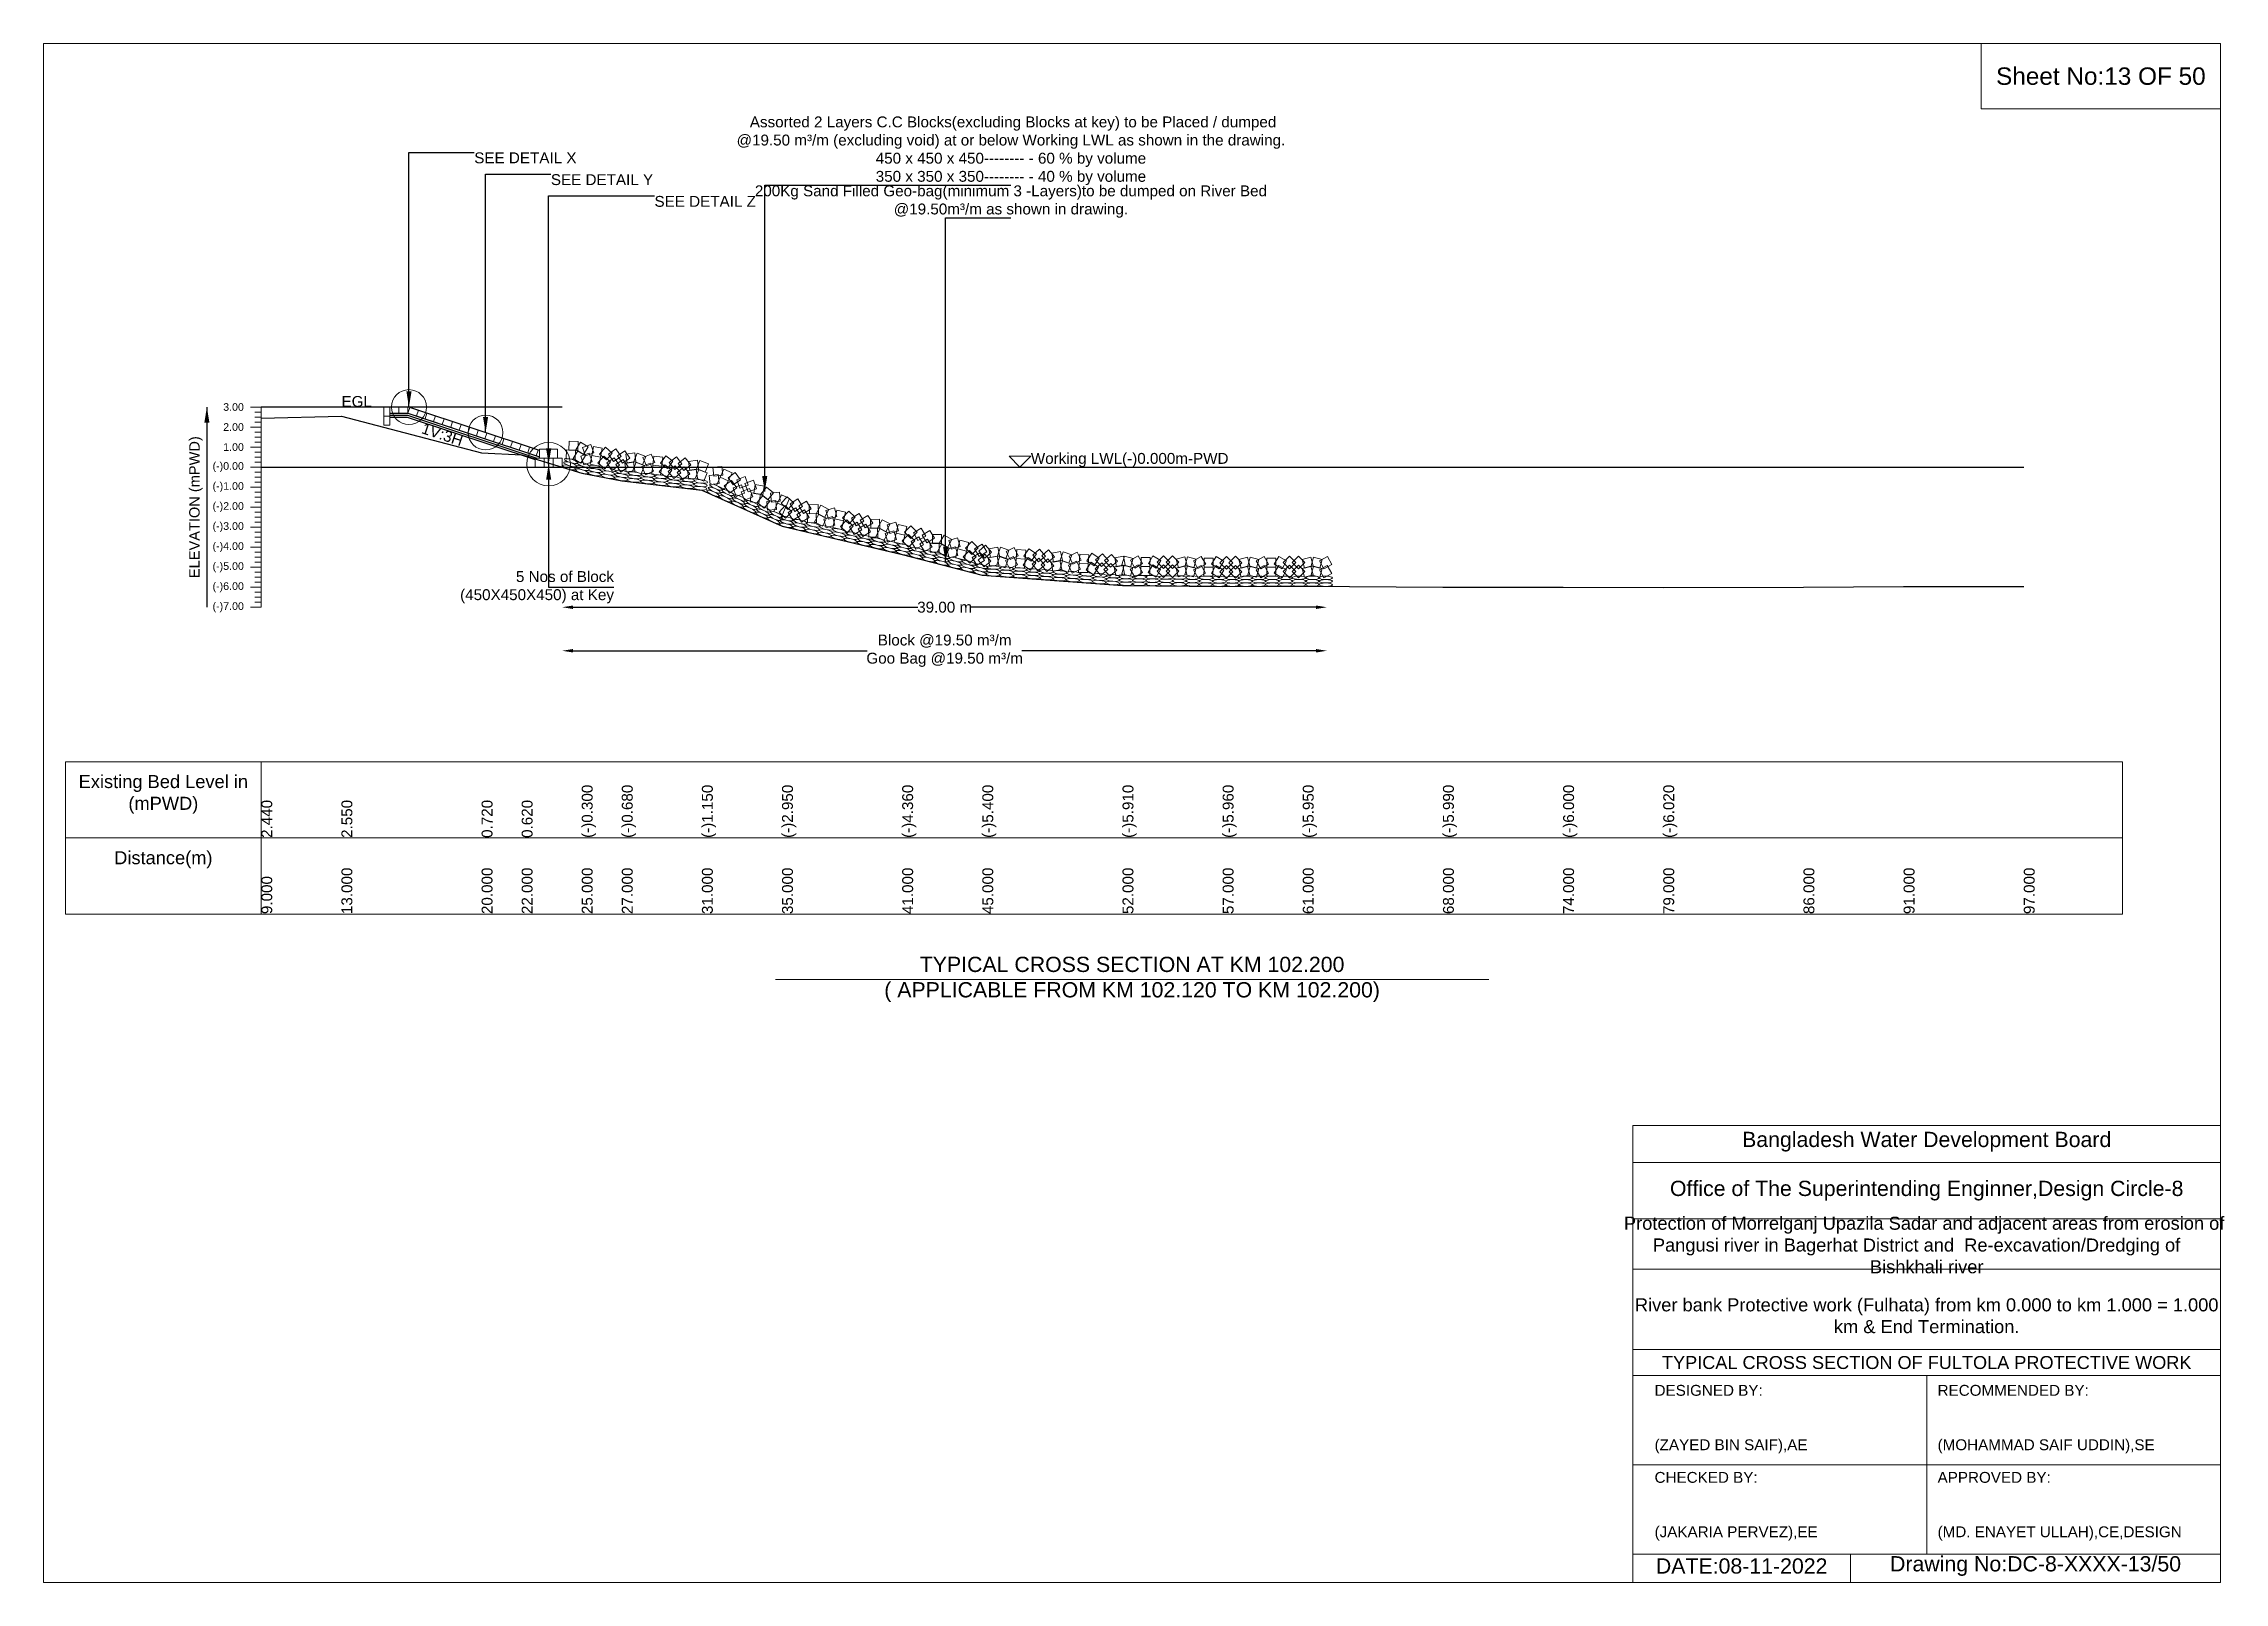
# Model space of a CAD drawing. Header units: inches. Extents: x 89000 to 305017, y -7071 to 0.
# Drawn here: x 280000 to 290017, y -7071 to 0 of the extents above; entities that cross this region are included whole.
import ezdxf

# ---------------------------------------------------------------- set-up
doc = ezdxf.new("R2010")
doc.units = ezdxf.units.IN
doc.header["$LTSCALE"] = 7
doc.header["$MEASUREMENT"] = 0
for name, color, linetype, lineweight in [('Cross section Data Border', 7, 'Continuous', 9), ('Cross Section Labels', 7, 'Continuous', 9), ('Existing_Bed_Level for Xsection', 7, 'Continuous', 25), ('Long Section Labels', 7, 'Continuous', 9)]:
    doc.layers.add(name, color=color, linetype=linetype, lineweight=lineweight)
doc.styles.get("Standard").update_dxf_attribs({"font": 'arial.ttf'})
doc.dimstyles.new('Appron Lebeling Style', dxfattribs={"dimtxt": 50, "dimasz": 50, "dimexe": 0.18, "dimexo": 0.0625, "dimgap": 0.09, "dimtad": 0, "dimtih": 1, "dimtoh": 1, "dimdec": 4, "dimzin": 0, "dimdsep": 46, "dimtxsty": 'Standard', "dimcen": 0.09, "dimse1": 1, "dimse2": 1, "dimadec": 0, "dimazin": 0, "dimtfac": 1, "dimtdec": 4, "dimtofl": 0, "dimtmove": 0, "dimatfit": 3, "dimfxl": 1, "dimtolj": 1, "dimtzin": 0, "dimarcsym": 0})
doc.dimstyles.get("Standard").update_dxf_attribs({"dimtxt": 0.18, "dimasz": 0.18, "dimexe": 0.18, "dimexo": 0.0625, "dimgap": 0.09, "dimtad": 0, "dimtih": 1, "dimtoh": 1, "dimdec": 4, "dimzin": 0, "dimdsep": 46, "dimtxsty": 'Standard', "dimcen": 0.09, "dimadec": 0, "dimazin": 0, "dimtfac": 1, "dimtdec": 4, "dimtofl": 0, "dimtmove": 0, "dimatfit": 3, "dimfxl": 1, "dimtolj": 1, "dimtzin": 0, "dimarcsym": 0})

msp = doc.modelspace()

# ---------------------------------------------------------------- texts
at = {"layer": 'Cross section Data Border', "char_height": 60, "width": 800, "attachment_point": 5}
for s, insert in [('Existing Bed Level in (mPWD)', (280550, -3450)), ('Distance(m)', (280550, -3750))]:
    msp.add_mtext(s, dxfattribs=dict(at, insert=insert))
at = {"layer": 'Cross Section Labels'}
for s, insert, char_height, attachment_point in [('Sheet No:13 OF 50', (289450, -150), 80, 5), (' Assorted 2 Layers C.C Blocks(excluding Blocks at key) to be Placed / dumped^J@19.50 m³/m (excluding void) at or below Working LWL as shown in the drawing.^J450 x 450 x 450-------- - 60 % by volume^J350 x 350 x 350-------- - 40 % by volume', (284443.42639, -650), 50, 8), ('SEE DETAIL X', (281978.2, -500), 50, 1), ('SEE DETAIL Y', (282330.1, -600), 50, 1), ('SEE DETAIL Z', (282806.2, -700), 50, 1), ('200Kg Sand Filled Geo-bag(minimum 3 -Layers)to be dumped on River Bed^J@19.50m³/m as shown in drawing.', (284443.42639, -800), 50, 8), ('EGL', (281508.12114, -1670.16), 50, 9), ('Working LWL(-)0.000m-PWD', (284534.8, -1946.16), 50, 7), ('5 Nos of Block ^J(450X450X450) at Key', (282619.9, -2498.16), 50, 6), ('TYPICAL CROSS SECTION AT KM 102.200^J( APPLICABLE FROM KM 102.120 TO KM 102.200)', (285000, -4300), 70, 5), ('Bangladesh Water Development Board', (288650, -5046), 70, 5), ('Office of The Superintending Enginner,Design Circle-8', (288650, -5271), 70, 5)]:
    msp.add_mtext(s, dxfattribs=dict(at, insert=insert, char_height=char_height, attachment_point=attachment_point))
at = {"layer": 'Cross Section Labels', "insert": (281839.60352, -1772.44943), "char_height": 50, "attachment_point": 2, "rotation": 341.565051177}
msp.add_mtext('1V:3H', dxfattribs=at)
at = {"layer": 'Cross Section Labels'}
for s, insert, char_height, width, attachment_point in [('Protection of Morrelganj Upazila Sadar and adjacent areas from erosion of  Pangusi river in Bagerhat District and  Re-excavation/Dredging of     Bishkhali river', (288650, -5521), 60, 2800, 5), ('River bank Protective work (Fulhata) from km 0.000 to km 1.000 = 1.000 km & End Termination.', (288650, -5846), 60, 2700, 5), ('TYPICAL CROSS SECTION OF FULTOLA PROTECTIVE WORK', (288650, -6061), 59.5765532, 2800, 5), ('DESIGNED BY:^J^J^J(ZAYED BIN SAIF),AE', (287400, -6321), 50, 1400, 4), ('RECOMMENDED BY:^J^J^J(MOHAMMAD SAIF UDDIN),SE', (288700, -6321), 50, 1400, 4), ('CHECKED BY:^J^J^J(JAKARIA PERVEZ),EE', (287400, -6721), 50, 1400, 4), ('APPROVED BY:^J^J^J(MD. ENAYET ULLAH),CE,DESIGN', (288700, -6721), 50, 1400, 4), ('DATE:08-11-2022', (287800, -6996), 70, 1400, 5), ('Drawing No:DC-8-XXXX-13/50', (289150, -6996), 70, 2200, 5)]:
    msp.add_mtext(s, dxfattribs=dict(at, insert=insert, char_height=char_height, width=width, attachment_point=attachment_point))
at = {"layer": 'Long Section Labels', "char_height": 35, "attachment_point": 6}
for s, insert in [('3.00', (280920, -1670.16)), ('2.00', (280920, -1762.16)), ('1.00', (280920, -1854.16)), ('(-)0.00', (280920, -1946.16)), ('(-)1.00', (280920, -2038.16)), ('(-)2.00', (280920, -2130.16)), ('(-)3.00', (280920, -2222.16)), ('(-)4.00', (280920, -2314.16)), ('(-)5.00', (280920, -2406.16)), ('(-)6.00', (280920, -2498.16)), ('(-)7.00', (280920, -2590.16))]:
    msp.add_mtext(s, dxfattribs=dict(at, insert=insert))
at = {"layer": 'Long Section Labels', "rotation": 90}
for s, insert, char_height, attachment_point in [('ELEVATION (mPWD)', (280700, -2130.16), 48, 5), ('2.440', (281000, -3650), 50, 1), ('2.550', (281368, -3650), 50, 1), ('0.720', (282012, -3650), 50, 1), ('0.620', (282196, -3650), 50, 1), ('(-)0.300', (282472, -3650), 50, 1), ('(-)0.680', (282656, -3650), 50, 1), ('(-)1.150', (283024, -3650), 50, 1), ('(-)2.950', (283392, -3650), 50, 1), ('(-)4.360', (283944, -3650), 50, 1), ('(-)5.400', (284312, -3650), 50, 1), ('(-)5.910', (284956, -3650), 50, 1), ('(-)5.960', (285416, -3650), 50, 1), ('(-)5.960', (285416, -3650), 50, 1), ('(-)5.960', (285416, -3650), 50, 1), ('(-)5.950', (285784, -3650), 50, 1), ('(-)5.990', (286428, -3650), 50, 1), ('(-)5.990', (286428, -3650), 50, 1), ('(-)6.000', (286980, -3650), 50, 1), ('(-)6.020', (287440, -3650), 50, 1), ('13.000', (281368, -4000), 50, 1), ('20.000', (282012, -4000), 50, 1), ('22.000', (282196, -4000), 50, 1), ('25.000', (282472, -4000), 50, 1), ('27.000', (282656, -4000), 50, 1), ('31.000', (283024, -4000), 50, 1), ('35.000', (283392, -4000), 50, 1), ('41.000', (283944, -4000), 50, 1), ('45.000', (284312, -4000), 50, 1), ('52.000', (284956, -4000), 50, 1), ('57.000', (285416, -4000), 50, 1), ('61.000', (285784, -4000), 50, 1), ('68.000', (286428, -4000), 50, 1), ('74.000', (286980, -4000), 50, 1), ('79.000', (287440, -4000), 50, 1), ('86.000', (288084, -4000), 50, 1), ('91.000', (288544, -4000), 50, 1), ('97.000', (289096, -4000), 50, 1), ('9.000', (281000, -4000), 50, 1)]:
    msp.add_mtext(s, dxfattribs=dict(at, insert=insert, char_height=char_height, attachment_point=attachment_point))

# ---------------------------------------------------------------- blocks, each defined once
blk = doc.blocks.new('*D39')
at = {"layer": 'Cross Section Labels', "color": 0, "lineweight": -2, "transparency": 16777216}
for p, q in [((282432, -2590), (284016, -2590)), ((285845, -2590), (284261, -2590))]:
    blk.add_line(p, q, dxfattribs=at)
at = {"layer": 'Cross Section Labels', "color": 0, "transparency": 16777216}
for points in [[(282432, -2582), (282432, -2598), (282382, -2590)], [(285845, -2582), (285845, -2598), (285895, -2590)]]:
    blk.add_solid(points, dxfattribs=at)
at = {"layer": 'Defpoints', "color": 0, "transparency": 16777216}
for p in [(282382, -1946), (285895, -2494), (285895, -2590)]:
    blk.add_point(p, dxfattribs=at)
at = {"layer": 'Cross Section Labels', "color": 0, "transparency": 16777216, "insert": (284139, -2590), "char_height": 50, "attachment_point": 5}
blk.add_mtext('\\A1;39.00 m', dxfattribs=at)
blk = doc.blocks.new('*D40')
at = {"layer": 'Cross Section Labels', "color": 0, "lineweight": -2, "transparency": 16777216}
for p, q in [((282432, -2790), (283783, -2790)), ((285845, -2790), (284494, -2790))]:
    blk.add_line(p, q, dxfattribs=at)
at = {"layer": 'Cross Section Labels', "color": 0, "transparency": 16777216}
for points in [[(282432, -2782), (282432, -2798), (282382, -2790)], [(285845, -2782), (285845, -2798), (285895, -2790)]]:
    blk.add_solid(points, dxfattribs=at)
at = {"layer": 'Defpoints', "color": 0, "transparency": 16777216}
for p in [(282382, -1946), (285895, -2494), (285895, -2790)]:
    blk.add_point(p, dxfattribs=at)
at = {"layer": 'Cross Section Labels', "color": 0, "transparency": 16777216, "insert": (284139, -2790), "char_height": 50, "attachment_point": 5}
blk.add_mtext('\\A1;Block @19.50 m³/m ^JGoo Bag @19.50 m³/m ', dxfattribs=at)

# ---------------------------------------------------------------- dimensions: what is measured, and where the dimension line sits
at = {"layer": 'Cross Section Labels'}
for base, text, picture, middle in [((285895.49095, -2590.16), '39.00 m', '*D39', (284138.74548, -2590.16)), ((285895.49095, -2790.16), 'Block @19.50 m³/m ^JGoo Bag @19.50 m³/m ', '*D40', (284138.74548, -2790.16))]:
    dim = msp.add_linear_dim(base=base, p1=(282382, -1946.16), p2=(285895.49095, -2494.19709), text=text, dimstyle='Appron Lebeling Style', dxfattribs=at)
    dim.commit()
    dim.dimension.update_dxf_attribs({"geometry": picture, "text_midpoint": middle})

# ---------------------------------------------------------------- linework, layer by layer
at = {"layer": 'Cross section Data Border'}
msp.add_lwpolyline([(280100, -3300), (289549.09837, -3300), (289549.09837, -4000), (280100, -4000)], close=True, dxfattribs=at)
for points in [[(281000, -3300), (281000, -4000)], [(280100, -3650), (289549.09837, -3650)]]:
    msp.add_lwpolyline(points, dxfattribs=at)
at = {"layer": 'Cross Section Labels'}
for points in [[(280000, 0), (290000, 0), (290000, -7071), (280000, -7071)], [(288900, 0), (290000, 0), (290000, -300), (288900, -300)], [(284484.8, -1946.16), (284534.8, -1896.16), (284434.8, -1896.16)]]:
    msp.add_lwpolyline(points, close=True, dxfattribs=at)
for points in [[(283362, -4300), (285000, -4300), (286638, -4300)], [(287300, -7071), (287300, -4971), (290000, -4971)], [(287300, -5141), (290000, -5141)], [(287300, -5401), (290000, -5401)], [(287300, -5631), (290000, -5631)], [(287300, -6001), (290000, -6001)], [(287300, -6121), (290000, -6121)], [(288650, -6121), (288650, -6941)], [(287300, -6531), (290000, -6531)], [(287300, -6941), (290000, -6941)], [(288300, -6941), (288300, -7071)]]:
    msp.add_lwpolyline(points, dxfattribs=at)
for centre, radius in [((281678.2, -1670.16), 80), ((282030.1, -1787.46), 80), ((282319.9, -1932.36), 100)]:
    msp.add_circle(centre, radius, dxfattribs=at)
at = {"layer": 'Existing_Bed_Level for Xsection'}
for points in [[(282382, -1670.16), (281000, -1670.16)], [(282278.5, -1870.26), (281682.44902, -1671.57634), (281678.2, -1670.16), (281673.72114, -1670.16), (281590.92114, -1670.16)], [(281590.92114, -1697.76), (281673.72114, -1697.76), (282278.5, -1899.35295)], [(281000, -1721.68), (281368, -1711.56), (282012, -1879.92), (282196, -1889.12), (282472, -1973.76), (282656, -2008.72), (283024, -2051.96), (283392, -2217.56), (283944, -2347.28), (284312, -2442.96), (284956, -2489.88), (285416, -2494.48), (285784, -2493.56), (286428, -2497.24), (286980, -2498.16), (287440, -2500), (288084, -2497.24), (288544, -2494.48), (289096, -2494.48)], [(281590.92114, -1706.96), (281672.22818, -1706.96), (282265.62818, -1904.76)], [(281590.92114, -1716.16), (281670.73523, -1716.16), (282257.8, -1911.84826)], [(281000, -1946.16), (289096, -1946.16)]]:
    msp.add_lwpolyline(points, dxfattribs=at)
at = {"layer": 'Long Section Labels'}
for points in [[(281000, -1670.16), (280950, -1670.16)], [(281000, -1693.16), (280970, -1693.16)], [(281000, -2590.16), (281000, -2498.16), (281000, -2406.16), (281000, -2314.16), (281000, -2222.16), (281000, -2130.16), (281000, -2038.16), (281000, -1946.16), (281000, -1854.16), (281000, -1762.16), (281000, -1670.16)], [(281000, -1762.16), (280950, -1762.16)], [(281000, -1716.16), (280970, -1716.16)], [(281000, -1739.16), (280970, -1739.16)], [(281000, -1785.16), (280970, -1785.16)], [(281000, -1854.16), (280950, -1854.16)], [(281000, -1808.16), (280970, -1808.16)], [(281000, -1831.16), (280970, -1831.16)], [(281000, -1877.16), (280970, -1877.16)], [(281000, -1900.16), (280970, -1900.16)], [(281000, -1946.16), (280950, -1946.16)], [(281000, -1923.16), (280970, -1923.16)], [(281000, -1969.16), (280970, -1969.16)], [(281000, -1992.16), (280970, -1992.16)], [(281000, -2038.16), (280950, -2038.16)], [(281000, -2015.16), (280970, -2015.16)], [(281000, -2061.16), (280970, -2061.16)], [(281000, -2084.16), (280970, -2084.16)], [(281000, -2130.16), (280950, -2130.16)], [(281000, -2107.16), (280970, -2107.16)], [(281000, -2153.16), (280970, -2153.16)], [(281000, -2176.16), (280970, -2176.16)], [(281000, -2199.16), (280970, -2199.16)], [(281000, -2222.16), (280950, -2222.16)], [(281000, -2245.16), (280970, -2245.16)], [(281000, -2268.16), (280970, -2268.16)], [(281000, -2291.16), (280970, -2291.16)], [(281000, -2314.16), (280950, -2314.16)], [(281000, -2337.16), (280970, -2337.16)], [(281000, -2360.16), (280970, -2360.16)], [(281000, -2383.16), (280970, -2383.16)], [(281000, -2406.16), (280950, -2406.16)], [(281000, -2498.16), (280950, -2498.16)], [(281000, -2429.16), (280970, -2429.16)], [(281000, -2452.16), (280970, -2452.16)], [(281000, -2475.16), (280970, -2475.16)], [(281000, -2590.16), (280950, -2590.16)], [(281000, -2521.16), (280970, -2521.16)], [(281000, -2544.16), (280970, -2544.16)], [(281000, -2567.16), (280970, -2567.16)]]:
    msp.add_lwpolyline(points, dxfattribs=at)
for points in [[(281590.92114, -1670.16), (281563.32114, -1670.16), (281563.32114, -1711.56), (281590.92114, -1711.56)], [(281632.32114, -1670.16), (281590.92114, -1670.16), (281590.92114, -1697.76), (281632.32114, -1697.76)], [(281673.72114, -1670.16), (281632.32114, -1670.16), (281632.32114, -1697.76), (281673.72114, -1697.76)], [(281721.72451, -1684.66817), (281682.44902, -1671.57634), (281673.72114, -1697.76), (281712.99663, -1710.85183)], [(281761, -1697.76), (281721.72451, -1684.66817), (281712.99663, -1710.85183), (281752.27211, -1723.94366)], [(281800.27549, -1710.85183), (281761, -1697.76), (281752.27211, -1723.94366), (281791.5476, -1737.03549)], [(281590.92114, -1711.56), (281563.32114, -1711.56), (281563.32114, -1752.96), (281590.92114, -1752.96)], [(281839.55098, -1723.94366), (281800.27549, -1710.85183), (281791.5476, -1737.03549), (281830.82309, -1750.12732)], [(281878.82647, -1737.03549), (281839.55098, -1723.94366), (281830.82309, -1750.12732), (281870.09858, -1763.21915)], [(281918.10195, -1750.12732), (281878.82647, -1737.03549), (281870.09858, -1763.21915), (281909.37407, -1776.31098)], [(281957.37744, -1763.21915), (281918.10195, -1750.12732), (281909.37407, -1776.31098), (281948.64956, -1789.40281)], [(281996.65293, -1776.31098), (281957.37744, -1763.21915), (281948.64956, -1789.40281), (281987.92504, -1802.49464)], [(282035.92842, -1789.40281), (281996.65293, -1776.31098), (281987.92504, -1802.49464), (282027.20053, -1815.58647)], [(282075.20391, -1802.49464), (282035.92842, -1789.40281), (282027.20053, -1815.58647), (282066.47602, -1828.6783)], [(282114.4794, -1815.58647), (282075.20391, -1802.49464), (282066.47602, -1828.6783), (282105.75151, -1841.77012)], [(282153.75489, -1828.6783), (282114.4794, -1815.58647), (282105.75151, -1841.77012), (282145.027, -1854.86195)], [(282193.03037, -1841.77012), (282153.75489, -1828.6783), (282145.027, -1854.86195), (282184.30249, -1867.95378)], [(282232.30586, -1854.86195), (282193.03037, -1841.77012), (282184.30249, -1867.95378), (282223.57798, -1881.04561)], [(282271.58135, -1867.95378), (282232.30586, -1854.86195), (282223.57798, -1881.04561), (282262.85346, -1894.13744)], [(282319.9, -1863.36), (282278.5, -1863.36), (282278.5, -1904.76), (282319.9, -1904.76)], [(282361.3, -1863.36), (282319.9, -1863.36), (282319.9, -1904.76), (282361.3, -1904.76)], [(282443.03871, -1867.62971), (282401.66489, -1866.15776), (282400.19294, -1907.53159), (282441.56677, -1909.00353)], [(282455.17678, -1828.04906), (282413.80295, -1826.57712), (282412.33101, -1867.95094), (282453.70483, -1869.42289)], [(282489.72734, -1893.16358), (282454.64134, -1871.18785), (282432.66561, -1906.27384), (282467.7516, -1928.24958)], [(282501.8654, -1853.58294), (282466.7794, -1831.6072), (282444.80367, -1866.6932), (282479.88967, -1888.66893)], [(282506.55801, -1882.71833), (282467.46266, -1896.33868), (282481.08301, -1935.43403), (282520.17836, -1921.81367)], [(282514.28576, -1842.04596), (282475.19041, -1855.66631), (282488.81076, -1894.76165), (282527.90611, -1881.1413)], [(282558.69294, -1900.33162), (282518.02057, -1892.60387), (282510.29282, -1933.27624), (282550.96519, -1941.00399)], [(282566.42069, -1859.65924), (282525.74832, -1851.93149), (282518.02057, -1892.60387), (282558.69294, -1900.33162)], [(282604.35798, -1922.34879), (282572.98237, -1895.33896), (282545.97253, -1926.71457), (282577.34814, -1953.7244)], [(282612.08573, -1881.67642), (282580.71012, -1854.66658), (282553.70028, -1886.0422), (282585.07589, -1913.05203)], [(282629.04117, -1862.82952), (282594.80785, -1886.11126), (282618.08958, -1920.34459), (282652.32291, -1897.06285)], [(282692.99963, -1904.7677), (282669.69064, -1870.55292), (282635.47587, -1893.86191), (282658.78486, -1928.07669)], [(282715.08595, -1880.36302), (282674.12062, -1886.34649), (282680.1041, -1927.31182), (282721.06942, -1921.32834)], [(282765.60159, -1897.0955), (282727.13898, -1881.77925), (282711.82273, -1920.24186), (282750.28533, -1935.55811)], [(282790.67035, -1886.30709), (282752.63644, -1902.65889), (282768.98824, -1940.6928), (282807.02215, -1924.341)], [(282843.92063, -1900.18827), (282802.80349, -1895.35701), (282797.97223, -1936.47414), (282839.08937, -1941.30541)], [(282891.02874, -1918.91998), (282857.82108, -1894.1973), (282833.09839, -1927.40496), (282866.30606, -1952.12764)], [(282906.6085, -1898.92089), (282874.10786, -1924.56594), (282899.75291, -1957.06658), (282932.25355, -1931.42153)], [(282299.2, -1904.76), (282257.8, -1904.76), (282257.8, -1946.16), (282299.2, -1946.16)], [(282340.6, -1904.76), (282299.2, -1904.76), (282299.2, -1946.16), (282340.6, -1946.16)], [(282382, -1904.76), (282340.6, -1904.76), (282340.6, -1946.16), (282382, -1946.16)], [(282621.31342, -1903.5019), (282587.08009, -1926.78363), (282610.36183, -1961.01696), (282644.59516, -1937.73522)], [(282685.27188, -1945.44007), (282661.96289, -1911.2253), (282627.74812, -1934.53429), (282651.05711, -1968.74906)], [(282710.25468, -1921.48015), (282669.28936, -1927.46363), (282675.27283, -1968.42895), (282716.23816, -1962.44548)], [(282760.77033, -1938.21264), (282722.30772, -1922.89638), (282706.99146, -1961.35899), (282745.45407, -1976.67525)], [(282785.83909, -1927.42422), (282747.80517, -1943.77602), (282764.15697, -1981.80994), (282802.19089, -1965.45814)], [(282839.08937, -1941.30541), (282797.97223, -1936.47414), (282793.14097, -1977.59128), (282834.2581, -1982.42254)], [(282886.19748, -1960.03712), (282852.98982, -1935.31443), (282828.26713, -1968.52209), (282861.47479, -1993.24478)], [(282901.77723, -1940.03803), (282869.2766, -1965.68307), (282894.92164, -1998.18371), (282927.42228, -1972.53867)], [(282968.54214, -1977.34678), (282942.87122, -1944.86657), (282910.39101, -1970.53749), (282936.06193, -2003.0177)], [(282973.3734, -1936.22964), (282947.70248, -1903.74943), (282915.22228, -1929.42035), (282940.8932, -1961.90056)], [(282998.07464, -1955.299), (282957.10931, -1961.28247), (282963.09279, -2002.2478), (283004.05811, -1996.26432)], [(283002.9059, -1914.18186), (282961.94057, -1920.16533), (282967.92405, -1961.13066), (283008.88938, -1955.14719)], [(283048.59028, -1972.03148), (283010.12767, -1956.71523), (282994.81142, -1995.17784), (283033.27402, -2010.49409)], [(283053.42154, -1930.91435), (283014.95894, -1915.59809), (282999.64268, -1954.0607), (283038.10529, -1969.37696)], [(283098.67253, -1980.40865), (283057.47996, -1984.54777), (283061.61908, -2025.74034), (283102.81165, -2021.60122)], [(283115.66163, -1942.6551), (283074.46906, -1946.79422), (283078.60818, -1987.98679), (283119.80075, -1983.84767)], [(283145.27068, -2009.68136), (283107.51713, -1992.69227), (283090.52803, -2030.44582), (283128.28158, -2047.43491)], [(283162.25978, -1971.92781), (283124.50623, -1954.93872), (283107.51713, -1992.69227), (283145.27068, -2009.68136)], [(283201.54018, -2003.97623), (283177.31909, -1970.40096), (283143.74382, -1994.62205), (283167.96492, -2028.19732)], [(283222.41929, -1989.59723), (283183.70455, -2004.2645), (283198.37182, -2042.97924), (283237.08656, -2028.31197)], [(283184.55109, -2041.72978), (283160.32999, -2008.15451), (283126.75472, -2032.3756), (283150.97582, -2065.95087)], [(283205.43019, -2027.35078), (283166.71545, -2042.01805), (283181.38272, -2080.73279), (283220.09746, -2066.06552)], [(283257.86058, -2083.03336), (283243.16248, -2044.33031), (283204.45943, -2059.02841), (283219.15753, -2097.73146)], [(283274.84968, -2045.27981), (283260.15158, -2006.57676), (283221.44853, -2021.27486), (283236.14663, -2059.97791)], [(283292.66167, -2070.90254), (283251.79611, -2064.27186), (283245.16544, -2105.13743), (283286.031, -2111.7681)], [(283309.65077, -2033.14899), (283268.78521, -2026.51831), (283262.15454, -2067.38388), (283303.0201, -2074.01455)], [(283335.79348, -2102.07068), (283303.72871, -2075.8827), (283277.54073, -2107.94748), (283309.6055, -2134.13546)], [(283352.78258, -2064.31713), (283320.71781, -2038.12915), (283294.52983, -2070.19393), (283326.5946, -2096.38191)], [(283362.94738, -2099.33233), (283321.75481, -2103.47145), (283325.89393, -2144.66402), (283367.0865, -2140.5249)], [(283379.93648, -2061.57878), (283338.74391, -2065.7179), (283342.88303, -2106.91047), (283384.0756, -2102.77135)], [(283426.53463, -2090.8515), (283388.78108, -2073.8624), (283371.79198, -2111.61595), (283409.54553, -2128.60505)], [(283446.39088, -2110.55148), (283416.20676, -2082.21637), (283387.87165, -2112.40049), (283418.05577, -2140.7356)], [(283464.14173, -2092.45175), (283428.93815, -2114.23863), (283450.72502, -2149.44221), (283485.9286, -2127.65533)], [(283526.23605, -2137.10364), (283504.42115, -2101.91742), (283469.23493, -2123.73232), (283491.04983, -2158.91854)], [(283409.54553, -2128.60505), (283371.79198, -2111.61595), (283354.80288, -2149.3695), (283392.55643, -2166.3586)], [(283436.91989, -2150.85359), (283406.73576, -2122.51848), (283378.40065, -2152.7026), (283408.58478, -2181.03771)], [(283454.67073, -2132.75386), (283419.46715, -2154.54074), (283441.25403, -2189.74432), (283476.45761, -2167.95744)], [(283516.76505, -2177.40575), (283494.95015, -2142.21953), (283459.76393, -2164.03443), (283481.57883, -2199.22065)], [(283548.61105, -2158.85566), (283507.23118, -2160.14664), (283508.52216, -2201.52651), (283549.90203, -2200.23553)], [(283558.08205, -2118.55355), (283516.70218, -2119.84453), (283517.99315, -2161.22439), (283559.37302, -2159.93342)], [(283596.89882, -2181.21853), (283560.42517, -2161.63198), (283540.83862, -2198.10563), (283577.31226, -2217.69218)], [(283606.36981, -2140.91642), (283569.89616, -2121.32987), (283550.30961, -2157.80352), (283586.78326, -2177.39007)], [(283623.03088, -2173.34783), (283583.38558, -2185.27303), (283595.31078, -2224.91832), (283634.95608, -2212.99313)], [(283632.50188, -2133.04572), (283592.85658, -2144.97091), (283604.78177, -2184.61621), (283644.42707, -2172.69102)], [(283674.35949, -2193.18852), (283634.05738, -2183.71752), (283624.58639, -2224.01963), (283664.8885, -2233.49063)], [(283683.83049, -2152.8864), (283643.52838, -2143.41541), (283634.05738, -2183.71752), (283674.35949, -2193.18852)], [(283719.03467, -2217.15056), (283688.85054, -2188.81545), (283660.51543, -2218.99958), (283690.69956, -2247.33469)], [(283728.50567, -2176.84845), (283698.32154, -2148.51334), (283669.98643, -2178.69747), (283700.17056, -2207.03258)], [(283736.78552, -2199.05084), (283701.58194, -2220.83771), (283723.36881, -2256.04129), (283758.57239, -2234.25442)], [(283746.25651, -2158.74873), (283711.05293, -2180.5356), (283732.83981, -2215.73918), (283768.04339, -2193.95231)], [(283808.35083, -2203.40061), (283786.53593, -2168.21439), (283751.34971, -2190.02929), (283773.16461, -2225.21551)], [(283840.19683, -2184.85053), (283798.81696, -2186.1415), (283800.10794, -2227.52137), (283841.48781, -2226.23039)], [(283888.4846, -2207.2134), (283852.01095, -2187.62684), (283832.4244, -2224.10049), (283868.89804, -2243.68704)], [(283914.61666, -2199.34269), (283874.97136, -2211.26789), (283886.89656, -2250.91319), (283926.54186, -2238.98799)], [(283798.87984, -2243.70272), (283777.06493, -2208.5165), (283741.87872, -2230.3314), (283763.69362, -2265.51762)], [(283830.72583, -2225.15264), (283789.34597, -2226.44361), (283790.63694, -2267.82348), (283832.01681, -2266.5325)], [(283879.0136, -2247.51551), (283842.53995, -2227.92896), (283822.9534, -2264.4026), (283859.42705, -2283.98916)], [(283905.14566, -2239.6448), (283865.50036, -2251.57), (283877.42556, -2291.2153), (283917.07086, -2279.2901)], [(283956.47428, -2259.48549), (283916.17217, -2250.01449), (283906.70117, -2290.31661), (283947.00328, -2299.7876)], [(283965.94527, -2219.18338), (283925.64316, -2209.71238), (283916.17217, -2250.01449), (283956.47428, -2259.48549)], [(284002.6371, -2284.81134), (283973.12875, -2255.77314), (283944.09055, -2285.28148), (283973.5989, -2314.31969)], [(284013.05475, -2244.74349), (283983.5464, -2215.70528), (283954.50819, -2245.21363), (283984.01654, -2274.25184)], [(284020.80934, -2267.13474), (283985.10236, -2288.08639), (284006.05401, -2323.79337), (284041.76099, -2302.84172)], [(284031.22699, -2227.06689), (283995.52001, -2248.01854), (284016.47166, -2283.72552), (284052.17863, -2262.77387)], [(284081.83471, -2313.2368), (284060.85463, -2277.54651), (284025.16435, -2298.52659), (284046.14443, -2334.21688)], [(284092.25235, -2273.16895), (284071.27228, -2237.47866), (284035.58199, -2258.45874), (284056.56207, -2294.14902)], [(284114.1088, -2295.44196), (284072.71001, -2295.75792), (284073.02597, -2337.15671), (284114.42476, -2336.84075)], [(284124.52644, -2255.37411), (284083.12765, -2255.69007), (284083.44361, -2297.08886), (284124.8424, -2296.7729)], [(284161.85644, -2318.93599), (284125.85425, -2298.49578), (284105.41403, -2334.49796), (284141.41622, -2354.93818)], [(284172.27408, -2278.86814), (284136.27189, -2258.42792), (284115.83167, -2294.43011), (284151.83386, -2314.87033)], [(284198.58428, -2271.61513), (284158.66909, -2282.60322), (284169.65718, -2322.5184), (284209.57236, -2311.53032)], [(284249.43133, -2292.6593), (284209.36347, -2282.24166), (284198.94583, -2322.30951), (284239.01368, -2332.72716)], [(284293.52971, -2317.66698), (284264.02136, -2288.62877), (284234.98315, -2318.13712), (284264.4915, -2347.17533)], [(284311.70195, -2299.99038), (284275.99497, -2320.94203), (284296.94662, -2356.64901), (284332.6536, -2335.69736)], [(284188.16664, -2311.68298), (284148.25145, -2322.67107), (284159.23954, -2362.58625), (284199.15472, -2351.59817)], [(284239.01368, -2332.72716), (284198.94583, -2322.30951), (284188.52819, -2362.37737), (284228.59604, -2372.79501)], [(284283.11207, -2357.73483), (284253.60372, -2328.69663), (284224.56551, -2358.20497), (284254.07386, -2387.24318)], [(284301.28431, -2340.05823), (284265.57733, -2361.00988), (284286.52898, -2396.71686), (284322.23596, -2375.76521)], [(284351.22159, -2378.00666), (284324.13949, -2346.69341), (284292.82624, -2373.77551), (284319.90834, -2405.08876)], [(284354.22991, -2336.7161), (284327.1478, -2305.40285), (284295.83455, -2332.48495), (284322.91666, -2363.7982)], [(284379.75024, -2354.6745), (284339.08958, -2362.46363), (284346.87871, -2403.12429), (284387.53937, -2395.33516)], [(284382.75855, -2313.38394), (284342.09789, -2321.17307), (284349.88702, -2361.83374), (284390.54768, -2354.0446)], [(284430.95639, -2369.15678), (284391.85411, -2355.55635), (284378.25367, -2394.65863), (284417.35595, -2408.25906)], [(284433.9647, -2327.86623), (284394.86242, -2314.26579), (284381.26199, -2353.36807), (284420.36426, -2366.96851)], [(284455.52355, -2357.27036), (284418.24993, -2375.28805), (284436.26762, -2412.56167), (284473.54124, -2394.54399)], [(284458.53187, -2315.97981), (284421.25824, -2333.9975), (284439.27593, -2371.27112), (284476.54955, -2353.25343)], [(284509.33558, -2368.78321), (284468.04502, -2365.7749), (284465.03671, -2407.06545), (284506.32727, -2410.07376)], [(284512.34389, -2327.49265), (284471.05333, -2324.48434), (284468.04502, -2365.7749), (284509.33558, -2368.78321)], [(284557.22593, -2385.41345), (284522.9575, -2362.18341), (284499.72747, -2396.45184), (284533.9959, -2419.68188)], [(284560.23425, -2344.12289), (284525.96582, -2320.89285), (284502.73578, -2355.16128), (284537.00421, -2378.39132)], [(284571.90608, -2364.74497), (284540.57127, -2391.80213), (284567.62843, -2423.13694), (284598.96324, -2396.07978)], [(284574.91439, -2323.45441), (284543.57958, -2350.51158), (284570.63675, -2381.84638), (284601.97155, -2354.78922)], [(284640.25549, -2399.06484), (284613.17339, -2367.75159), (284581.86014, -2394.83369), (284608.94224, -2426.14694)], [(284643.2638, -2357.77428), (284616.1817, -2326.46103), (284584.86845, -2353.54314), (284611.95055, -2384.85639)], [(284668.78413, -2375.73268), (284628.12347, -2383.52181), (284635.91261, -2424.18248), (284676.57327, -2416.39334)], [(284671.79245, -2334.44212), (284631.13178, -2342.23126), (284638.92092, -2382.89192), (284679.58158, -2375.10279)], [(284719.99028, -2390.21497), (284680.888, -2376.61453), (284667.28757, -2415.71681), (284706.38985, -2429.31725)], [(284722.99859, -2348.92441), (284683.89632, -2335.32398), (284670.29588, -2374.42626), (284709.39816, -2388.02669)], [(284744.55745, -2378.32855), (284707.28383, -2396.34624), (284725.30152, -2433.61986), (284762.57514, -2415.60217)], [(284747.56576, -2337.03799), (284710.29214, -2355.05568), (284728.30983, -2392.3293), (284765.58345, -2374.31161)], [(284798.36947, -2389.84139), (284757.07892, -2386.83308), (284754.0706, -2428.12364), (284795.36116, -2431.13195)], [(284801.37779, -2348.55084), (284760.08723, -2345.54252), (284757.07892, -2386.83308), (284798.36947, -2389.84139)], [(284846.25983, -2406.47163), (284811.9914, -2383.24159), (284788.76136, -2417.51002), (284823.02979, -2440.74006)], [(284849.26814, -2365.18107), (284814.99971, -2341.95104), (284791.76967, -2376.21947), (284826.0381, -2399.4495)], [(284860.93997, -2385.80315), (284829.60517, -2412.86032), (284856.66233, -2444.19512), (284887.99714, -2417.13796)], [(284863.94829, -2344.5126), (284832.61348, -2371.56976), (284859.67064, -2402.90456), (284891.00545, -2375.8474)], [(284929.28939, -2420.12302), (284902.20728, -2388.80977), (284870.89403, -2415.89188), (284897.97614, -2447.20513)], [(284932.2977, -2378.83247), (284905.21559, -2347.51922), (284873.90234, -2374.60132), (284900.98445, -2405.91457)], [(284957.81803, -2396.79086), (284917.15737, -2404.58), (284924.9465, -2445.24066), (284965.60716, -2437.45153)], [(284960.82634, -2355.50031), (284920.16568, -2363.28944), (284927.95481, -2403.9501), (284968.61547, -2396.16097)], [(285003.9922, -2408.10379), (284964.11424, -2396.98134), (284952.9918, -2436.85929), (284992.86975, -2447.98174)], [(285004.40617, -2366.70586), (284964.52822, -2355.58341), (284953.40577, -2395.46136), (284993.28373, -2406.58381)], [(285027.76591, -2394.70068), (284991.69509, -2415.01953), (285012.01394, -2451.09036), (285048.08476, -2430.7715)], [(285028.17989, -2353.30275), (284992.10907, -2373.6216), (285012.42792, -2409.69243), (285048.49874, -2389.37357)], [(285082.19381, -2402.81752), (285040.79588, -2402.40354), (285040.3819, -2443.80147), (285081.77983, -2444.21545)], [(285082.60779, -2361.41959), (285041.20986, -2361.00561), (285040.79588, -2402.40354), (285082.19381, -2402.81752)], [(285131.03249, -2416.41291), (285095.37522, -2395.37677), (285074.33908, -2431.03405), (285109.99635, -2452.07018)], [(285131.44647, -2375.01498), (285095.7892, -2353.97884), (285074.75306, -2389.63612), (285110.41033, -2410.67225)], [(285144.3881, -2394.86482), (285114.81108, -2423.83307), (285143.77933, -2453.41009), (285173.35635, -2424.44184)], [(285144.80208, -2353.46689), (285115.22506, -2382.43514), (285144.19331, -2412.01216), (285173.77033, -2383.04391)], [(285214.75452, -2424.83251), (285185.76272, -2395.27856), (285156.20877, -2424.27036), (285185.20057, -2453.82431)], [(285215.1685, -2383.43458), (285186.1767, -2353.88063), (285156.62275, -2382.87243), (285185.61455, -2412.42638)], [(285241.76441, -2399.75784), (285201.672, -2410.08058), (285211.99474, -2450.17299), (285252.08715, -2439.85025)], [(285242.17839, -2358.35991), (285202.08598, -2368.68265), (285212.40872, -2408.77506), (285252.50113, -2398.45232)], [(285293.77771, -2411.00164), (285253.89975, -2399.87919), (285242.77731, -2439.75715), (285282.65526, -2450.87959)], [(285294.19169, -2369.60371), (285254.31373, -2358.48126), (285243.19129, -2398.35922), (285283.06924, -2409.48166)], [(285317.55142, -2397.59854), (285281.4806, -2417.91739), (285301.79945, -2453.98821), (285337.87027, -2433.66936)], [(285317.9654, -2356.20061), (285281.89458, -2376.51946), (285302.21343, -2412.59028), (285338.28425, -2392.27143)], [(285372.3933, -2364.31745), (285330.99537, -2363.90347), (285330.58139, -2405.3014), (285371.97932, -2405.71538)], [(285420.818, -2419.31076), (285385.16073, -2398.27463), (285364.12459, -2433.9319), (285399.78187, -2454.96804)], [(285421.23198, -2377.91283), (285385.57471, -2356.8767), (285364.53857, -2392.53397), (285400.19584, -2413.57011)], [(285432.85979, -2356.1432), (285403.64716, -2385.47889), (285432.98285, -2414.69151), (285462.19547, -2385.35583)], [(285432.96329, -2397.54307), (285403.75066, -2426.87876), (285433.08635, -2456.09138), (285462.29897, -2426.7557)], [(285503.59529, -2385.22902), (285474.23635, -2356.03976), (285445.04709, -2385.3987), (285474.40603, -2414.58795)], [(285503.69879, -2426.62889), (285474.33985, -2397.43963), (285445.15059, -2426.79857), (285474.50953, -2455.98782)], [(285530.28965, -2359.8187), (285490.3294, -2370.64177), (285501.15247, -2410.60201), (285541.11271, -2399.77895)], [(285530.39315, -2401.21857), (285490.4329, -2412.04164), (285501.25597, -2452.00188), (285541.21621, -2441.17882)], [(285582.43942, -2370.41149), (285542.42556, -2359.78836), (285531.80243, -2399.80222), (285571.8163, -2410.42535)], [(285582.54292, -2411.81136), (285542.52906, -2401.18823), (285531.90593, -2441.20209), (285571.9198, -2451.82522)], [(285606.04375, -2356.71228), (285570.22972, -2377.48041), (285590.99785, -2413.29444), (285626.81188, -2392.52631)], [(285606.14725, -2398.11215), (285570.33322, -2418.88028), (285591.10135, -2454.69431), (285626.91538, -2433.92618)], [(285660.56886, -2364.14817), (285619.16899, -2364.25167), (285619.27249, -2405.65154), (285660.67236, -2405.54804)], [(285709.57365, -2377.13205), (285673.65623, -2356.54325), (285653.06743, -2392.46067), (285688.98485, -2413.04947)], [(285709.67715, -2418.53192), (285673.75973, -2397.94312), (285653.17093, -2433.86054), (285689.08835, -2454.44934)], [(285722.65888, -2355.4187), (285693.44626, -2384.75439), (285722.78194, -2413.96701), (285751.99457, -2384.63133)], [(285722.76238, -2396.81857), (285693.54976, -2426.15426), (285722.88544, -2455.36688), (285752.09807, -2426.0312)], [(285793.39438, -2384.50452), (285764.03544, -2355.31526), (285734.84618, -2384.6742), (285764.20512, -2413.86346)], [(285793.49788, -2425.90439), (285764.13894, -2396.71513), (285734.94968, -2426.07407), (285764.30862, -2455.26333)], [(285820.95548, -2400.7945), (285780.90768, -2411.28896), (285791.40214, -2451.33676), (285831.44994, -2440.8423)], [(285821.19205, -2359.39518), (285781.14425, -2369.88964), (285791.63871, -2409.93744), (285831.68651, -2399.44298)], [(285873.01648, -2411.8153), (285833.09123, -2400.86385), (285822.13978, -2440.7891), (285862.06503, -2451.74055)], [(285873.25305, -2370.41597), (285833.3278, -2359.46452), (285822.37635, -2399.38978), (285862.3016, -2410.34123)], [(285896.73254, -2398.31044), (285860.74913, -2418.78368), (285881.22237, -2454.7671), (285917.20579, -2434.29385)], [(285896.96911, -2356.91111), (285860.98569, -2377.38436), (285881.45894, -2413.36777), (285917.44235, -2392.89453)], [(285371.97932, -2405.71538), (285330.58139, -2405.3014), (285330.16741, -2446.69933), (285371.56534, -2447.11331)], [(285660.67236, -2405.54804), (285619.27249, -2405.65154), (285619.37598, -2447.05141), (285660.77586, -2446.94791)]]:
    msp.add_lwpolyline(points, close=True, dxfattribs=at)
for centre, major_axis in [((282413.56483, -1947.66043), (29.27209, -8.97677)), ((282418.15032, -1932.70774), (29.27209, -8.97677)), ((282422.73581, -1917.75505), (29.27209, -8.97677)), ((282472.109, -1965.61397), (29.27209, -8.97677)), ((282476.69449, -1950.66129), (29.27209, -8.97677)), ((282481.27998, -1935.7086), (29.27209, -8.97677)), ((282531.37467, -1977.08129), (30.07948, -5.7151)), ((282534.29404, -1961.71617), (30.07948, -5.7151)), ((282537.21341, -1946.35105), (30.07948, -5.7151)), ((282591.53362, -1988.51149), (30.07948, -5.7151)), ((282594.453, -1973.14637), (30.07948, -5.7151)), ((282597.37237, -1957.78125), (30.07948, -5.7151)), ((282651.69258, -1999.94169), (30.07948, -5.7151)), ((282654.61196, -1984.57657), (30.07948, -5.7151)), ((282657.53133, -1969.21145), (30.07948, -5.7151)), ((282711.89922, -2007.41436), (30.40841, -3.57299)), ((282713.72436, -1991.88122), (30.40841, -3.57299)), ((282715.5495, -1976.34808), (30.40841, -3.57299)), ((282774.54117, -1999.0272), (30.40841, -3.57299)), ((282776.36632, -1983.49406), (30.40841, -3.57299)), ((282835.35799, -2006.17317), (30.40841, -3.57299)), ((282837.18313, -1990.64003), (30.40841, -3.57299)), ((282897.99994, -1997.78601), (30.40841, -3.57299)), ((282958.81676, -2004.93198), (30.40841, -3.57299)), ((283019.63357, -2012.07796), (30.40841, -3.57299)), ((282772.71603, -2014.56034), (30.40841, -3.57299)), ((282833.53284, -2021.70631), (30.40841, -3.57299)), ((282894.34966, -2028.85229), (30.40841, -3.57299)), ((282896.1748, -2013.31915), (30.40841, -3.57299)), ((282955.16647, -2035.99826), (30.40841, -3.57299)), ((282956.99161, -2020.46512), (30.40841, -3.57299)), ((283015.98328, -2043.14424), (30.40841, -3.57299)), ((283017.80843, -2027.6111), (30.40841, -3.57299)), ((283074.85192, -2066.26806), (27.92085, -12.56438)), ((283081.27002, -2052.00561), (27.92085, -12.56438)), ((283087.68812, -2037.74316), (27.92085, -12.56438)), ((283130.69361, -2091.39683), (27.92085, -12.56438)), ((283137.11172, -2077.13437), (27.92085, -12.56438)), ((283143.52982, -2062.87192), (27.92085, -12.56438)), ((283186.53531, -2116.52559), (27.92085, -12.56438)), ((283192.95341, -2102.26314), (27.92085, -12.56438)), ((283199.37152, -2088.00069), (27.92085, -12.56438)), ((283255.21321, -2113.12945), (27.92085, -12.56438)), ((283242.37701, -2141.65435), (27.92085, -12.56438)), ((283248.79511, -2127.3919), (27.92085, -12.56438)), ((283298.2187, -2166.78312), (27.92085, -12.56438)), ((283304.6368, -2152.52066), (27.92085, -12.56438)), ((283311.05491, -2138.25821), (27.92085, -12.56438)), ((283354.0604, -2191.91188), (27.92085, -12.56438)), ((283360.4785, -2177.64943), (27.92085, -12.56438)), ((283366.8966, -2163.38697), (27.92085, -12.56438)), ((283409.47386, -2213.63333), (29.80565, -7.00433)), ((283413.0518, -2198.40809), (29.80565, -7.00433)), ((283416.62973, -2183.18285), (29.80565, -7.00433)), ((283472.6631, -2212.41674), (29.80565, -7.00433)), ((283476.24103, -2197.1915), (29.80565, -7.00433)), ((283535.85233, -2211.20016), (29.80565, -7.00433)), ((283469.08517, -2227.64199), (29.80565, -7.00433)), ((283528.69647, -2241.65064), (29.80565, -7.00433)), ((283532.2744, -2226.4254), (29.80565, -7.00433)), ((283588.30777, -2255.6593), (29.80565, -7.00433)), ((283591.8857, -2240.43406), (29.80565, -7.00433)), ((283595.46363, -2225.20881), (29.80565, -7.00433)), ((283647.91907, -2269.66795), (29.80565, -7.00433)), ((283651.497, -2254.44271), (29.80565, -7.00433)), ((283655.07493, -2239.21747), (29.80565, -7.00433)), ((283707.53037, -2283.67661), (29.80565, -7.00433)), ((283711.1083, -2268.45137), (29.80565, -7.00433)), ((283714.68624, -2253.22612), (29.80565, -7.00433)), ((283767.14167, -2297.68527), (29.80565, -7.00433)), ((283770.71961, -2282.46002), (29.80565, -7.00433)), ((283774.29754, -2267.23478), (29.80565, -7.00433)), ((283826.75297, -2311.69392), (29.80565, -7.00433)), ((283830.33091, -2296.46868), (29.80565, -7.00433)), ((283833.90884, -2281.24344), (29.80565, -7.00433)), ((283889.94221, -2310.47733), (29.80565, -7.00433)), ((283893.52014, -2295.25209), (29.80565, -7.00433)), ((283954.02441, -2309.48638), (29.6324, -7.70442)), ((283886.36428, -2325.70258), (29.80565, -7.00433)), ((283946.1533, -2339.75987), (29.6324, -7.70442)), ((283950.08886, -2324.62312), (29.6324, -7.70442)), ((284005.41811, -2355.16871), (29.6324, -7.70442)), ((284009.35366, -2340.03197), (29.6324, -7.70442)), ((284013.28922, -2324.89523), (29.6324, -7.70442)), ((284064.68291, -2370.57756), (29.6324, -7.70442)), ((284068.61847, -2355.44082), (29.6324, -7.70442)), ((284072.55402, -2340.30408), (29.6324, -7.70442)), ((284123.94772, -2385.98641), (29.6324, -7.70442)), ((284127.88327, -2370.84967), (29.6324, -7.70442)), ((284131.81883, -2355.71292), (29.6324, -7.70442)), ((284183.21252, -2401.39526), (29.6324, -7.70442)), ((284187.14808, -2386.25852), (29.6324, -7.70442)), ((284191.08363, -2371.12177), (29.6324, -7.70442)), ((284246.41288, -2401.66737), (29.6324, -7.70442)), ((284250.34843, -2386.53062), (29.6324, -7.70442)), ((284309.61324, -2401.93947), (29.6324, -7.70442)), ((284363.31578, -2407.49508), (30.53666, -2.22481)), ((284424.38911, -2411.94471), (30.53666, -2.22481)), ((284242.47733, -2416.80411), (29.6324, -7.70442)), ((284301.74213, -2432.21296), (29.6324, -7.70442)), ((284305.67769, -2417.07622), (29.6324, -7.70442)), ((284361.04284, -2438.69239), (30.53666, -2.22481)), ((284362.17931, -2423.09374), (30.53666, -2.22481)), ((284422.11616, -2443.14202), (30.53666, -2.22481)), ((284423.25263, -2427.54337), (30.53666, -2.22481)), ((284483.18948, -2447.59165), (30.53666, -2.22481)), ((284484.32595, -2431.99299), (30.53666, -2.22481)), ((284485.46243, -2416.39434), (30.53666, -2.22481)), ((284544.2628, -2452.04128), (30.53666, -2.22481)), ((284545.39927, -2436.44262), (30.53666, -2.22481)), ((284546.53575, -2420.84397), (30.53666, -2.22481)), ((284605.33612, -2456.4909), (30.53666, -2.22481)), ((284606.47259, -2440.89225), (30.53666, -2.22481)), ((284607.60907, -2425.29359), (30.53666, -2.22481)), ((284666.40944, -2460.94053), (30.53666, -2.22481)), ((284667.54592, -2445.34188), (30.53666, -2.22481)), ((284668.68239, -2429.74322), (30.53666, -2.22481)), ((284727.48276, -2465.39016), (30.53666, -2.22481)), ((284728.61924, -2449.7915), (30.53666, -2.22481)), ((284729.75571, -2434.19285), (30.53666, -2.22481)), ((284788.55608, -2469.83979), (30.53666, -2.22481)), ((284789.69256, -2454.24113), (30.53666, -2.22481)), ((284790.82903, -2438.64248), (30.53666, -2.22481)), ((284849.62941, -2474.28941), (30.53666, -2.22481)), ((284850.76588, -2458.69076), (30.53666, -2.22481)), ((284851.90235, -2443.09211), (30.53666, -2.22481)), ((284910.70273, -2478.73904), (30.53666, -2.22481)), ((284911.8392, -2463.14039), (30.53666, -2.22481)), ((284912.97567, -2447.54173), (30.53666, -2.22481)), ((284971.32555, -2482.21286), (30.61607, -0.30616)), ((284971.48195, -2466.57365), (30.61607, -0.30616)), ((284971.63834, -2450.93443), (30.61607, -0.30616)), ((285032.55769, -2482.82519), (30.61607, -0.30616)), ((285032.71408, -2467.18597), (30.61607, -0.30616)), ((285032.87048, -2451.54675), (30.61607, -0.30616)), ((285093.78983, -2483.43751), (30.61607, -0.30616)), ((285093.94622, -2467.79829), (30.61607, -0.30616)), ((285094.10261, -2452.15907), (30.61607, -0.30616)), ((285155.02197, -2484.04983), (30.61607, -0.30616)), ((285155.17836, -2468.41061), (30.61607, -0.30616)), ((285155.33475, -2452.77139), (30.61607, -0.30616)), ((285216.25411, -2484.66215), (30.61607, -0.30616)), ((285216.4105, -2469.02293), (30.61607, -0.30616)), ((285216.56689, -2453.38371), (30.61607, -0.30616)), ((285277.48625, -2485.27447), (30.61607, -0.30616)), ((285277.64264, -2469.63525), (30.61607, -0.30616)), ((285277.79903, -2453.99604), (30.61607, -0.30616)), ((285338.71838, -2485.88679), (30.61607, -0.30616)), ((285338.87478, -2470.24757), (30.61607, -0.30616)), ((285339.03117, -2454.60836), (30.61607, -0.30616)), ((285399.95052, -2486.49911), (30.61607, -0.30616)), ((285400.10691, -2470.8599), (30.61607, -0.30616)), ((285400.26331, -2455.22068), (30.61607, -0.30616)), ((285461.00883, -2455.26736), (30.6175, 0.07654)), ((285461.04793, -2470.90731), (30.6175, 0.07654)), ((285461.08703, -2486.54726), (30.6175, 0.07654)), ((285522.24384, -2455.11427), (30.6175, 0.07654)), ((285522.28294, -2470.75422), (30.6175, 0.07654)), ((285522.32204, -2486.39417), (30.6175, 0.07654)), ((285583.47885, -2454.96118), (30.6175, 0.07654)), ((285583.51795, -2470.60113), (30.6175, 0.07654)), ((285583.55705, -2486.24108), (30.6175, 0.07654)), ((285644.71386, -2454.80809), (30.6175, 0.07654)), ((285644.75296, -2470.44804), (30.6175, 0.07654)), ((285644.79206, -2486.088), (30.6175, 0.07654)), ((285705.94886, -2454.65501), (30.6175, 0.07654)), ((285705.98796, -2470.29496), (30.6175, 0.07654)), ((285706.02706, -2485.93491), (30.6175, 0.07654)), ((285767.18387, -2454.50192), (30.6175, 0.07654)), ((285767.22297, -2470.14187), (30.6175, 0.07654)), ((285767.26207, -2485.78182), (30.6175, 0.07654)), ((285828.56073, -2485.99451), (30.6171, -0.17495)), ((285828.6501, -2470.35476), (30.6171, -0.17495)), ((285828.73947, -2454.71502), (30.6171, -0.17495)), ((285889.79493, -2486.34441), (30.6171, -0.17495)), ((285889.8843, -2470.70467), (30.6171, -0.17495)), ((285889.97367, -2455.06493), (30.6171, -0.17495))]:
    msp.add_ellipse(centre, major_axis=major_axis, ratio=0.255, dxfattribs=at)

msp.set_redraw_order([(e.dxf.handle, doc.entitydb.next_handle()) for e in msp.query("TEXT MTEXT ATTDEF DIMENSION ARC_DIMENSION")])  # texts and dimensions are drawn at this point

# ---------------------------------------------------------------- leaders
at = {"layer": 'Cross Section Labels', "annotation_type": 0, "has_hookline": 1}
for points, hookline_direction, text_width in [([(281678.2, -1670.16), (281678.2, -500), (281978.11, -500)], 0, 466.13233), ([(282030.1, -1787.46), (282030.1, -600), (282330.01, -600)], 0, 466.03001), ([(282319.9, -1932.36), (282319.9, -700), (282806.11, -700)], 0, 460.91405), ([(283312.52142, -2058.37086), (283312.52142, -650), (284443.33639, -650)], 0, 2510.77763), ([(284143.42639, -2383.31309), (284143.42639, -800), (284443.33639, -800)], 0, 2345.7367), ([(282319.9, -1932.36), (282319.9, -2498.16), (282619.99, -2498.16)], 1, 701.90996)]:
    msp.add_leader(points, dimstyle='Standard', override={"dimasz": 72}, dxfattribs=dict(at, hookline_direction=hookline_direction, text_width=text_width))
at = {"layer": 'Long Section Labels'}
msp.add_leader([(280750, -1670.16), (280750, -2590.16)], dimstyle='Standard', override={"dimasz": 72}, dxfattribs=at)

doc.saveas('drawing.dxf')
